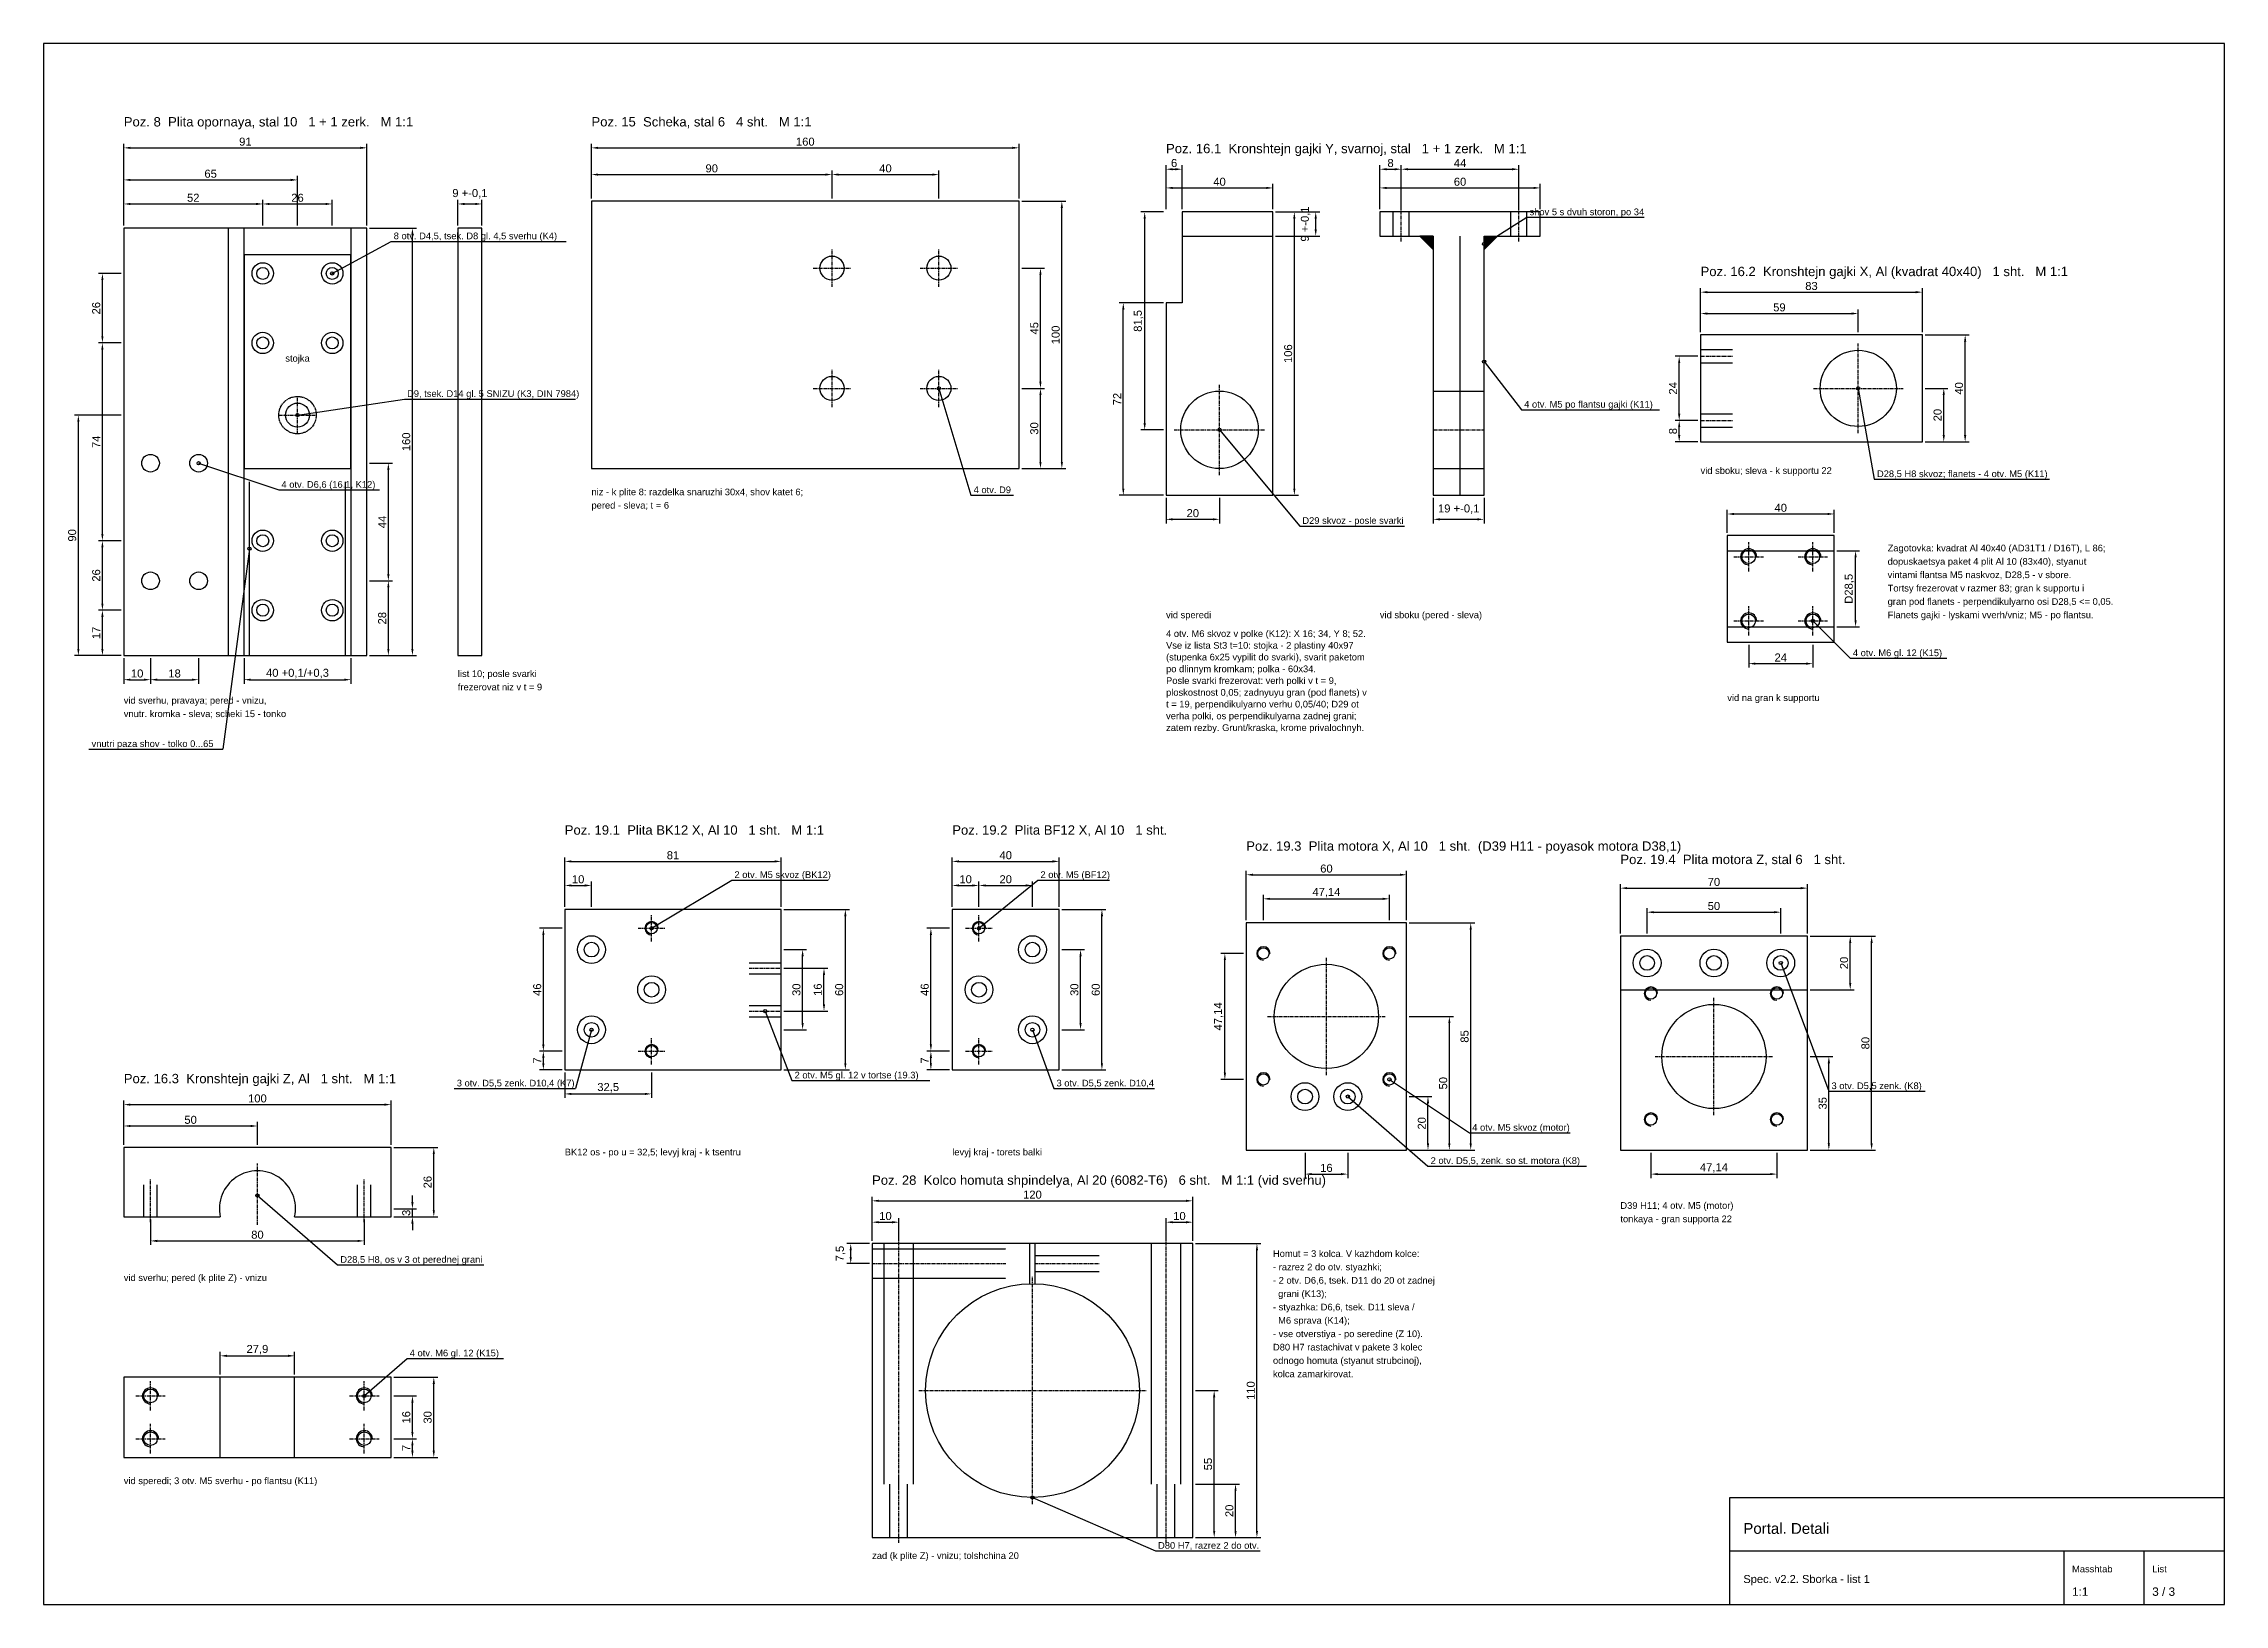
# Model space of a CAD drawing. Header units: millimetres. Extents: x 15 to 2636, y 5 to 589.
# Drawn here: x 1820 to 2636, y 5 to 589 of the extents above; entities that cross this region are included whole.
import ezdxf
from ezdxf.enums import TextEntityAlignment as Align

# ---------------------------------------------------------------- set-up
doc = ezdxf.new("R2010")
doc.units = ezdxf.units.MM
doc.header["$LTSCALE"] = 0.4
doc.linetypes.add('CENTER', pattern=[5.08, 3.175, -0.635, 0.635, -0.635])
doc.linetypes.add('DASHED', pattern=[1.524, 1.27, -0.254])
for name, color, linetype in [('Nevidimye', 8, 'DASHED'), ('Osevye', 8, 'CENTER'), ('Rama', 7, 'CONTINUOUS'), ('Ramka', 7, 'CONTINUOUS'), ('Razmery', 8, 'CONTINUOUS'), ('Shtrihovka', 8, 'CONTINUOUS'), ('Tekst', 7, 'CONTINUOUS'), ('Tonkie', 8, 'CONTINUOUS')]:
    doc.layers.add(name, color=color, linetype=linetype)
doc.styles.add('CHERT', font='arial.ttf')
doc.dimstyles.new('T1', dxfattribs={"dimtxt": 3, "dimasz": 2.5, "dimexe": 1.5, "dimexo": 1, "dimgap": 0.8, "dimtad": 1, "dimtxsty": 'CHERT', "dimcen": 2.5, "dimazin": 3, "dimtfac": 1, "dimtmove": 0, "dimatfit": 3})

msp = doc.modelspace()

# ---------------------------------------------------------------- texts
at = {"layer": 'Tekst', "style": 'CHERT'}
for s, height, p in [('Poz. 8  Plita opornaya, stal 10   1 + 1 zerk.   M 1:1', 3.5, (1850, 558)), ('Poz. 15  Scheka, stal 6   4 sht.   M 1:1', 3.5, (2025, 558)), ('Poz. 16.1  Kronshtejn gajki Y, svarnoj, stal   1 + 1 zerk.   M 1:1', 3.5, (2240, 548)), ('shov 5 s dvuh storon, po 34', 2.5, (2376, 524.8)), ('8 otv. D4,5, tsek. D8 gl. 4,5 sverhu (K4)', 2.5, (1951, 515.8)), ('Poz. 16.2  Kronshtejn gajki X, Al (kvadrat 40x40)   1 sht.   M 1:1', 3.5, (2440, 502)), ('D9, tsek. D14 gl. 5 SNIZU (K3, DIN 7984)', 2.5, (1956, 456.8)), ('4 otv. M5 po flantsu gajki (K11)', 2.5, (2374, 452.8)), ('4 otv. D6,6 (16.1, K12)', 2.5, (1909, 422.8)), ('vid sboku; sleva - k supportu 22', 2.5, (2440, 428)), ('D28,5 H8 skvoz; flanets - 4 otv. M5 (K11)', 2.5, (2506, 426.8)), ('pered - sleva; t = 6', 2.5, (2025, 415)), ('niz - k plite 8: razdelka snaruzhi 30x4, shov katet 6;', 2.5, (2025, 420)), ('4 otv. D9', 2.5, (2168, 420.8)), ('D29 skvoz - posle svarki', 2.5, (2291, 409.3)), ('Zagotovka: kvadrat Al 40x40 (AD31T1 / D16T), L 86;', 2.5, (2510, 399)), ('dopuskaetsya paket 4 plit Al 10 (83x40), styanut', 2.5, (2510, 394)), ('vintami flantsa M5 naskvoz, D28,5 - v sbore.', 2.5, (2510, 389)), ('Tortsy frezerovat v razmer 83; gran k supportu i', 2.5, (2510, 384)), ('vid speredi', 2.5, (2240, 374)), ('vid sboku (pered - sleva)', 2.5, (2320, 374)), ('gran pod flanets - perpendikulyarno osi D28,5 <= 0,05.', 2.5, (2510, 379)), ('Flanets gajki - lyskami vverh/vniz; M5 - po flantsu.', 2.5, (2510, 374)), ('4 otv. M6 skvoz v polke (K12): X 16; 34, Y 8; 52.', 2.5, (2240, 367)), ('Vse iz lista St3 t=10: stojka - 2 plastiny 40x97', 2.5, (2240, 362.6)), ('(stupenka 6x25 vypilit do svarki), svarit paketom', 2.5, (2240, 358.2)), ('4 otv. M6 gl. 12 (K15)', 2.5, (2497, 359.8)), ('list 10; posle svarki', 2.5, (1975, 352)), ('po dlinnym kromkam; polka - 60x34.', 2.5, (2240, 353.8)), ('Posle svarki frezerovat: verh polki v t = 9,', 2.5, (2240, 349.4)), ('vid sverhu, pravaya; pered - vnizu,', 2.5, (1850, 342)), ('frezerovat niz v t = 9', 2.5, (1975, 347)), ('t = 19, perpendikulyarno verhu 0,05/40; D29 ot', 2.5, (2240, 340.6)), ('ploskostnost 0,05; zadnyuyu gran (pod flanets) v', 2.5, (2240, 345)), ('vid na gran k supportu', 2.5, (2450, 343)), ('vnutr. kromka - sleva; scheki 15 - tonko', 2.5, (1850, 337)), ('verha polki, os perpendikulyarna zadnej grani;', 2.5, (2240, 336.2)), ('vnutri paza shov - tolko 0...65', 2.5, (1837.95, 325.8)), ('zatem rezby. Grunt/kraska, krome privalochnyh.', 2.5, (2240, 331.8)), ('Poz. 19.1  Plita BK12 X, Al 10   1 sht.   M 1:1', 3.5, (2015, 293)), ('Poz. 19.2  Plita BF12 X, Al 10   1 sht.', 3.5, (2160, 293)), ('Poz. 19.3  Plita motora X, Al 10   1 sht.  (D39 H11 - poyasok motora D38,1)', 3.5, (2270, 287)), ('Poz. 19.4  Plita motora Z, stal 6   1 sht.', 3.5, (2410, 282)), ('2 otv. M5 skvoz (BK12)', 2.5, (2078.5, 276.8)), ('2 otv. M5 (BF12)', 2.5, (2193, 276.8)), ('2 otv. M5 gl. 12 v tortse (19.3)', 2.5, (2101, 201.8)), ('Poz. 16.3  Kronshtejn gajki Z, Al   1 sht.   M 1:1', 3.5, (1850, 200)), ('3 otv. D5,5 zenk. D10,4 (K7)', 2.5, (1974.6, 198.8)), ('3 otv. D5,5 zenk. D10,4', 2.5, (2199, 198.8)), ('3 otv. D5,5 zenk. (K8)', 2.5, (2489, 197.8)), ('4 otv. M5 skvoz (motor)', 2.5, (2354.57, 182.23)), ('BK12 os - po u = 32,5; levyj kraj - k tsentru', 2.5, (2015, 173)), ('levyj kraj - torets balki', 2.5, (2160, 173)), ('2 otv. D5,5, zenk. so st. motora (K8)', 2.5, (2339, 169.8)), ('Poz. 28  Kolco homuta shpindelya, Al 20 (6082-T6)   6 sht.   M 1:1 (vid sverhu)', 3.5, (2130, 162)), ('D39 H11; 4 otv. M5 (motor)', 2.5, (2410, 153)), ('tonkaya - gran supporta 22', 2.5, (2410, 148)), ('D28,5 H8, os v 3 ot perednej grani', 2.5, (1931, 132.8)), ('- razrez 2 do otv. styazhki;', 2.5, (2280, 130)), ('Homut = 3 kolca. V kazhdom kolce:', 2.5, (2280, 135)), ('vid sverhu; pered (k plite Z) - vnizu', 2.5, (1850, 126)), ('- 2 otv. D6,6, tsek. D11 do 20 ot zadnej', 2.5, (2280, 125)), ('  grani (K13);', 2.5, (2280, 120)), ('- styazhka: D6,6, tsek. D11 sleva /', 2.5, (2280, 115)), ('- vse otverstiya - po seredine (Z 10).', 2.5, (2280, 105)), ('  M6 sprava (K14);', 2.5, (2280, 110)), ('4 otv. M6 gl. 12 (K15)', 2.5, (1957, 97.8)), ('D80 H7 rastachivat v pakete 3 kolec', 2.5, (2280, 100)), ('odnogo homuta (styanut strubcinoj),', 2.5, (2280, 95)), ('kolca zamarkirovat.', 2.5, (2280, 90)), ('vid speredi; 3 otv. M5 sverhu - po flantsu (K11)', 2.5, (1850, 50)), ('Portal. Detali', 4.025, (2456, 31.4)), ('zad (k plite Z) - vnizu; tolshchina 20', 2.5, (2130, 22)), ('D80 H7, razrez 2 do otv.', 2.5, (2237, 25.8)), ('Masshtab', 2.5, (2579, 17)), ('List', 2.5, (2609, 17)), ('Spec. v2.2. Sborka - list 1', 2.975, (2456, 13)), ('1:1', 3.15, (2579, 8.2)), ('3 / 3', 3.15, (2609, 8.2))]:
    msp.add_text(s, height=height, dxfattribs=at).set_placement(p)
msp.add_text('stojka', height=2.5, dxfattribs=at).set_placement((1915, 470), align=Align.CENTER)

# ---------------------------------------------------------------- dimensions: what is measured, and where the dimension line sits
at = {"layer": 'Razmery'}
for base, p1, p2, text in [((1850, 550), (1850, 520), (1941, 520), '91'), ((2025, 550), (2025, 530), (2185, 530), '160'), ((1850, 538), (1850, 520), (1915, 520), '65'), ((2025, 540), (2025, 530), (2115, 530), '90'), ((2115, 540), (2115, 530), (2155, 530), '40'), ((2240, 542), (2240, 526), (2246, 526), '6'), ((2240, 535), (2240, 526), (2280, 526), '40'), ((2320, 542), (2320, 526), (2328, 526), '8'), ((2320, 535), (2320, 526), (2380, 526), '60'), ((2328, 542), (2328, 526), (2372, 526), '44'), ((1850, 529), (1850, 520), (1902, 520), '52'), ((1902, 529), (1902, 520), (1928, 520), '26'), ((1975, 529), (1975, 520), (1984, 520), '9 +-0,1'), ((2440, 496), (2440, 480), (2523, 480), '83'), ((2440, 488), (2440, 480), (2499, 480), '59'), ((2240, 411), (2240, 420), (2260, 420), '20'), ((2340, 411), (2340, 420), (2359, 420), '19 +-0,1'), ((2450, 413), (2450, 405), (2490, 405), '40'), ((1850, 351), (1850, 360), (1860, 360), '10'), ((1860, 351), (1860, 360), (1878, 360), '18'), ((1895, 351), (1895, 360), (1935, 360), '40 +0,1/+0,3'), ((2458, 357), (2458, 365), (2482, 365), '24'), ((2015, 283), (2015, 265), (2096, 265), '81'), ((2160, 283), (2160, 265), (2200, 265), '40'), ((2015, 274), (2015, 265), (2025, 265), '10'), ((2160, 274), (2160, 265), (2170, 265), '10'), ((2170, 274), (2170, 265), (2190, 265), '20'), ((2270, 278), (2270, 260), (2330, 260), '60'), ((2276.43, 269), (2276.43, 260), (2323.57, 260), '47,14'), ((2410, 273), (2410, 255), (2480, 255), '70'), ((2420, 264), (2420, 255), (2470, 255), '50'), ((2015, 196), (2015, 205), (2047.5, 205), '32,5'), ((1850, 192), (1850, 176), (1950, 176), '100'), ((1850, 184), (1850, 176), (1900, 176), '50'), ((2292, 166), (2292, 175), (2308, 175), '16'), ((2421.43, 166), (2421.43, 175), (2468.57, 175), '47,14'), ((2130, 156), (2130, 140), (2250, 140), '120'), ((1860, 141), (1860, 150), (1940, 150), '80'), ((2130, 148), (2130, 140), (2140, 140), '10'), ((2240, 148), (2240, 140), (2250, 140), '10'), ((1886.0694, 98), (1886.0694, 90), (1913.9306, 90), '27,9')]:
    msp.add_linear_dim(base=base, p1=p1, p2=p2, text=text, dimstyle='T1', override={"dimlfac": 1}, dxfattribs=at).render()
for base, p1, p2, text in [((2201, 430), (2185, 430), (2185, 530), '100'), ((2232, 444.5), (2240, 444.5), (2240, 526), '81,5'), ((2296, 517), (2280, 517), (2280, 526), '9 +-0,1'), ((2288, 420), (2280, 420), (2280, 526), '106'), ((1958, 360), (1941, 360), (1941, 520), '160'), ((1842, 477), (1850, 477), (1850, 503), '26'), ((2193, 460), (2185, 460), (2185, 505), '45'), ((2224, 420), (2240, 420), (2240, 492), '72'), ((1842, 403), (1850, 403), (1850, 477), '74'), ((2539, 440), (2523, 440), (2523, 480), '40'), ((2432, 448), (2440, 448), (2440, 472), '24'), ((2193, 430), (2185, 430), (2185, 460), '30'), ((2531, 440), (2523, 440), (2523, 460), '20'), ((1833, 360), (1850, 360), (1850, 450), '90'), ((2432, 440), (2440, 440), (2440, 448), '8'), ((1949, 388), (1941, 388), (1941, 432), '44'), ((1842, 377), (1850, 377), (1850, 403), '26'), ((2498, 370.75), (2490, 370.75), (2490, 399.25), 'D28,5'), ((1949, 360), (1941, 360), (1941, 388), '28'), ((1842, 360), (1850, 360), (1850, 377), '17'), ((2120, 205), (2096, 205), (2096, 265), '60'), ((2216, 205), (2200, 205), (2200, 265), '60'), ((2007, 212), (2015, 212), (2015, 258), '46'), ((2152, 212), (2160, 212), (2160, 258), '46'), ((2354, 175), (2330, 175), (2330, 260), '85'), ((2496, 235), (2480, 235), (2480, 255), '20'), ((2504, 175), (2480, 175), (2480, 255), '80'), ((2104, 220), (2096, 220), (2096, 250), '30'), ((2208, 220), (2200, 220), (2200, 250), '30'), ((2262, 201.43), (2270, 201.43), (2270, 248.57), '47,14'), ((2112, 227), (2096, 227), (2096, 243), '16'), ((2346, 175), (2330, 175), (2330, 225), '50'), ((2007, 205), (2015, 205), (2015, 212), '7'), ((2152, 205), (2160, 205), (2160, 212), '7'), ((2488, 175), (2480, 175), (2480, 210), '35'), ((2338, 175), (2330, 175), (2330, 195), '20'), ((1966, 150), (1950, 150), (1950, 176), '26'), ((1958, 150), (1950, 150), (1950, 153), '3'), ((2122, 132.5), (2130, 132.5), (2130, 140), '7,5'), ((2274, 30), (2250, 30), (2250, 140), '110'), ((1966, 60), (1950, 60), (1950, 90), '30'), ((1958, 67), (1950, 67), (1950, 83), '16'), ((2258, 30), (2250, 30), (2250, 85), '55'), ((1958, 60), (1950, 60), (1950, 67), '7'), ((2266, 30), (2250, 30), (2250, 50), '20')]:
    msp.add_linear_dim(base=base, p1=p1, p2=p2, angle=90, text=text, dimstyle='T1', override={"dimlfac": 1}, dxfattribs=at).render()

# ---------------------------------------------------------------- hatches: boundary and pattern name
at = {"layer": 'Shtrihovka'}
for points in [[(2340, 517), (2335, 517), (2340, 512)], [(2359, 517), (2364, 517), (2359, 512)]]:
    msp.add_hatch(color=7, dxfattribs=at).paths.add_polyline_path(points)

# ---------------------------------------------------------------- linework, layer by layer
at = {"layer": 'Nevidimye'}
for p, q in [((2325, 517), (2325, 526)), ((2331, 517), (2331, 526)), ((2369, 517), (2369, 526)), ((2375, 517), (2375, 526)), ((1935, 510), (1895, 510)), ((1895, 510), (1895, 430)), ((1935, 430), (1935, 510)), ((2440, 474.5), (2452, 474.5)), ((2440, 469.5), (2452, 469.5)), ((2340, 459), (2359, 459)), ((2440, 450.5), (2452, 450.5)), ((2440, 445.5), (2452, 445.5)), ((1895, 430), (1935, 430)), ((2340, 430), (2359, 430)), ((2450, 399.25), (2490, 399.25)), ((2450, 370.75), (2490, 370.75)), ((2084, 245.1), (2096, 245.1)), ((2084, 240.9), (2096, 240.9)), ((2084, 229.1), (2096, 229.1)), ((2084, 224.9), (2096, 224.9)), ((1857.5, 150), (1857.5, 162)), ((1862.5, 150), (1862.5, 162)), ((1937.5, 150), (1937.5, 162)), ((1942.5, 150), (1942.5, 162)), ((2134.5, 50), (2134.5, 140)), ((2145.5, 50), (2145.5, 140)), ((2234.5, 50), (2234.5, 140)), ((2245.5, 50), (2245.5, 140)), ((2130, 138), (2180, 138)), ((2191, 135.5), (2215, 135.5)), ((2130, 127), (2180, 127)), ((2191, 129.5), (2215, 129.5)), ((2136.7, 30), (2136.7, 50)), ((2143.3, 30), (2143.3, 50)), ((2236.7, 30), (2236.7, 50)), ((2243.3, 30), (2243.3, 50))]:
    msp.add_line(p, q, dxfattribs=at)
msp.add_circle((1915, 450), 7, dxfattribs=at)
at = {"layer": 'Osevye'}
for p, q in [((2328, 515), (2328, 528)), ((2372, 515), (2372, 528)), ((2115, 498), (2115, 512)), ((2155, 498), (2155, 512)), ((2108, 505), (2122, 505)), ((2148, 505), (2162, 505)), ((2499, 443.25), (2499, 476.75)), ((2115, 453), (2115, 467)), ((2155, 453), (2155, 467)), ((2440, 472), (2452, 472)), ((1915, 443), (1915, 457)), ((2108, 460), (2122, 460)), ((2148, 460), (2162, 460)), ((2260, 427.5), (2260, 461.5)), ((2482.25, 460), (2515.75, 460)), ((1908, 450), (1922, 450)), ((2243, 444.5), (2277, 444.5)), ((2340, 444.5), (2359, 444.5)), ((2440, 448), (2452, 448)), ((2458, 391.5), (2458, 402.5)), ((2482, 391.5), (2482, 402.5)), ((2452.5, 397), (2463.5, 397)), ((2476.5, 397), (2487.5, 397)), ((2458, 367.5), (2458, 378.5)), ((2482, 367.5), (2482, 378.5)), ((2452.5, 373), (2463.5, 373)), ((2476.5, 373), (2487.5, 373)), ((2047.5, 253), (2047.5, 263)), ((2170, 253), (2170, 263)), ((2042.5, 258), (2052.5, 258)), ((2165, 258), (2175, 258)), ((2300, 203), (2300, 247)), ((2084, 243), (2096, 243)), ((2445, 188), (2445, 232)), ((2084, 227), (2096, 227)), ((2278, 225), (2322, 225)), ((2047.5, 207), (2047.5, 217)), ((2170, 207), (2170, 217)), ((2042.5, 212), (2052.5, 212)), ((2165, 212), (2175, 212)), ((2423, 210), (2467, 210)), ((1860, 148), (1860, 164)), ((1900, 147), (1900, 170)), ((1940, 148), (1940, 164)), ((2140, 48), (2140, 142)), ((2240, 48), (2240, 142)), ((2130, 132.5), (2180, 132.5)), ((2191, 132.5), (2215, 132.5)), ((2190, 42.5), (2190, 127.5)), ((1854.5, 83), (1865.5, 83)), ((1860, 77.5), (1860, 88.5)), ((1934.5, 83), (1945.5, 83)), ((1940, 77.5), (1940, 88.5)), ((2147.5, 85), (2232.5, 85)), ((1854.5, 67), (1865.5, 67)), ((1860, 61.5), (1860, 72.5)), ((1934.5, 67), (1945.5, 67)), ((1940, 61.5), (1940, 72.5)), ((2140, 28), (2140, 52)), ((2240, 28), (2240, 52))]:
    msp.add_line(p, q, dxfattribs=at)
at = {"layer": 'Rama'}
for p, q in [((2185, 530), (2025, 530)), ((2025, 530), (2025, 430)), ((2185, 430), (2185, 530)), ((2280, 526), (2246, 526)), ((2246, 526), (2246, 492)), ((2280, 420), (2280, 526)), ((2380, 526), (2320, 526)), ((2320, 526), (2320, 517)), ((2380, 517), (2380, 526)), ((1941, 520), (1850, 520)), ((1850, 520), (1850, 360)), ((1941, 360), (1941, 520)), ((1984, 520), (1975, 520)), ((1975, 520), (1975, 360)), ((1984, 360), (1984, 520)), ((2320, 517), (2340, 517)), ((2340, 517), (2335, 517)), ((2335, 517), (2340, 512)), ((2340, 517), (2340, 420)), ((2340, 512), (2340, 517)), ((2359, 420), (2359, 517)), ((2359, 517), (2380, 517)), ((2359, 517), (2364, 517)), ((2364, 517), (2359, 512)), ((2359, 512), (2359, 517)), ((2246, 492), (2240, 492)), ((2240, 492), (2240, 420)), ((2523, 480), (2440, 480)), ((2440, 480), (2440, 440)), ((2523, 440), (2523, 480)), ((2440, 440), (2523, 440)), ((2025, 430), (2185, 430)), ((2240, 420), (2280, 420)), ((2340, 420), (2359, 420)), ((2490, 405), (2450, 405)), ((2450, 405), (2450, 365)), ((2490, 365), (2490, 405)), ((1850, 360), (1941, 360)), ((1975, 360), (1984, 360)), ((2450, 365), (2490, 365)), ((2096, 265), (2015, 265)), ((2015, 265), (2015, 205)), ((2096, 205), (2096, 265)), ((2200, 265), (2160, 265)), ((2160, 265), (2160, 205)), ((2200, 205), (2200, 265)), ((2330, 260), (2270, 260)), ((2270, 260), (2270, 175)), ((2330, 175), (2330, 260)), ((2480, 255), (2410, 255)), ((2410, 255), (2410, 175)), ((2480, 175), (2480, 255)), ((2015, 205), (2096, 205)), ((2160, 205), (2200, 205)), ((1950, 176), (1850, 176)), ((1850, 176), (1850, 150)), ((1950, 150), (1950, 176)), ((2270, 175), (2330, 175)), ((2410, 175), (2480, 175)), ((1850, 150), (1886.0694, 150)), ((1913.9306, 150), (1950, 150)), ((2250, 140), (2130, 140)), ((2130, 140), (2130, 30)), ((2189, 125), (2189, 140)), ((2191, 125), (2191, 140)), ((2250, 30), (2250, 140)), ((1950, 90), (1850, 90)), ((1850, 90), (1850, 60)), ((1886.0694, 60), (1886.0694, 90)), ((1913.9306, 60), (1913.9306, 90)), ((1950, 60), (1950, 90)), ((1850, 60), (1950, 60)), ((2130, 30), (2250, 30))]:
    msp.add_line(p, q, dxfattribs=at)
for centre, radius in [((1902, 503), 4), ((1928, 503), 4), ((2115, 505), 4.5), ((2155, 505), 4.5), ((1902, 503), 2.25), ((1928, 503), 2.25), ((1902, 477), 4), ((1902, 477), 2.25), ((1928, 477), 4), ((1928, 477), 2.25), ((2499, 460), 14.25), ((2115, 460), 4.5), ((2155, 460), 4.5), ((2260, 444.5), 14.5), ((1915, 450), 4.5), ((1860, 432), 3.3), ((1878, 432), 3.3), ((1902, 403), 4), ((1902, 403), 2.25), ((1928, 403), 4), ((1928, 403), 2.25), ((2458, 397), 2.55), ((2482, 397), 2.55), ((1860, 388), 3.3), ((1878, 388), 3.3), ((1902, 377), 4), ((1902, 377), 2.25), ((1928, 377), 4), ((1928, 377), 2.25), ((2458, 373), 2.55), ((2482, 373), 2.55), ((2025, 250), 5.2), ((2047.5, 258), 2.125), ((2170, 258), 2.125), ((2190, 250), 5.2), ((2025, 250), 2.75), ((2190, 250), 2.75), ((2276.43, 248.57), 2.125), ((2323.57, 248.57), 2.125), ((2420, 245), 5.2), ((2420, 245), 2.75), ((2445, 245), 5.2), ((2445, 245), 2.75), ((2470, 245), 5.2), ((2470, 245), 2.75), ((2047.5, 235), 5.2), ((2047.5, 235), 2.75), ((2170, 235), 5.2), ((2170, 235), 2.75), ((2300, 225), 19.5), ((2421.43, 233.57), 2.125), ((2445, 210), 19.5), ((2468.57, 233.57), 2.125), ((2025, 220), 5.2), ((2025, 220), 2.75), ((2190, 220), 5.2), ((2190, 220), 2.75), ((2047.5, 212), 2.125), ((2170, 212), 2.125), ((2276.43, 201.43), 2.125), ((2292, 195), 5.2), ((2292, 195), 2.75), ((2308, 195), 5.2), ((2308, 195), 2.75), ((2323.57, 201.43), 2.125), ((2421.43, 186.43), 2.125), ((2468.57, 186.43), 2.125), ((2190, 85), 40), ((1860, 83), 2.55), ((1940, 83), 2.55), ((1860, 67), 2.55), ((1940, 67), 2.55)]:
    msp.add_circle(centre, radius, dxfattribs=at)
msp.add_arc((1900, 153), 14.25, -12.1531975, 192.1531975, dxfattribs=at)
at = {"layer": 'Ramka'}
for p, q in [((2636, 589), (1820, 589)), ((1820, 589), (1820, 5)), ((2636, 5), (2636, 589)), ((2451, 5), (2451, 45)), ((2451, 45), (2636, 45)), ((2451, 25), (2636, 25)), ((2576, 5), (2576, 25)), ((2606, 5), (2606, 25)), ((1820, 5), (2636, 5))]:
    msp.add_line(p, q, dxfattribs=at)
at = {"layer": 'Tekst'}
for p, q in [((2359, 514), (2375, 524)), ((2375, 524), (2418.85, 524)), ((1928, 503), (1950, 515)), ((1950, 515), (2015.55, 515)), ((2359, 470), (2373, 452)), ((2155, 460), (2167, 420)), ((2499, 460), (2505, 426)), ((1915, 450), (1955, 456)), ((1955, 456), (2019, 456)), ((2373, 452), (2424.6, 452)), ((2260, 444.5), (2290, 408.5)), ((1878, 432), (1908, 422)), ((2505, 426), (2570.55, 426)), ((1908, 422), (1945.65, 422)), ((2167, 420), (2182.95, 420)), ((2290, 408.5), (2329.2, 408.5)), ((1897, 400), (1887, 325)), ((2482, 373), (2496, 359)), ((2496, 359), (2532.1, 359)), ((1836.95, 325), (1887, 325)), ((2047.5, 258), (2077.5, 276)), ((2077.5, 276), (2113.6, 276)), ((2170, 258), (2192, 276)), ((2192, 276), (2218.8, 276)), ((2470, 245), (2488, 197)), ((2090, 227), (2100, 201)), ((2025, 220), (2019, 198)), ((2190, 220), (2198, 198)), ((1973.6, 198), (2019, 198)), ((2100, 201), (2151.6, 201)), ((2198, 198), (2235.65, 198)), ((2323.57, 201.43), (2353.57, 181.43)), ((2488, 197), (2524.1, 197)), ((2308, 195), (2338, 169)), ((2353.57, 181.43), (2391.22, 181.43)), ((2338, 169), (2397.35, 169)), ((1900, 158), (1930, 132)), ((1930, 132), (1984.7, 132)), ((1940, 83), (1956, 97)), ((1956, 97), (1992.1, 97)), ((2190, 45), (2236, 25)), ((2236, 25), (2275.2, 25))]:
    msp.add_line(p, q, dxfattribs=at)
for centre in [(2359, 514), (1928, 503), (2359, 470), (2155, 460), (2499, 460), (1915, 450), (2260, 444.5), (1878, 432), (1897, 400), (2482, 373), (2047.5, 258), (2170, 258), (2470, 245), (2025, 220), (2090, 227), (2190, 220), (2323.57, 201.43), (2308, 195), (1900, 158), (1940, 83), (2190, 45)]:
    msp.add_circle(centre, 0.6, dxfattribs=at)
at = {"layer": 'Tonkie'}
for p, q in [((1895, 520), (1889, 520)), ((1889, 520), (1889, 360)), ((1895, 360), (1895, 520)), ((1941, 520), (1935, 520)), ((1935, 520), (1935, 360)), ((1941, 360), (1941, 520)), ((2246, 517), (2280, 517)), ((2350, 420), (2350, 517)), ((1897, 360), (1897, 425)), ((1933, 360), (1933, 425)), ((1889, 360), (1895, 360)), ((1935, 360), (1941, 360)), ((2410, 235), (2480, 235))]:
    msp.add_line(p, q, dxfattribs=at)
for centre, radius in [((2458, 397), 3), ((2482, 397), 3), ((2458, 373), 3), ((2482, 373), 3), ((2047.5, 258), 2.5), ((2170, 258), 2.5), ((2276.43, 248.57), 2.5), ((2323.57, 248.57), 2.5), ((2421.43, 233.57), 2.5), ((2468.57, 233.57), 2.5), ((2047.5, 212), 2.5), ((2170, 212), 2.5), ((2276.43, 201.43), 2.5), ((2323.57, 201.43), 2.5), ((2421.43, 186.43), 2.5), ((2468.57, 186.43), 2.5), ((1860, 83), 3), ((1940, 83), 3), ((1860, 67), 3), ((1940, 67), 3)]:
    msp.add_arc(centre, radius, 0, 270, dxfattribs=at)

msp.set_redraw_order([(e.dxf.handle, doc.entitydb.next_handle()) for e in msp.query("TEXT MTEXT ATTDEF DIMENSION ARC_DIMENSION")])  # texts and dimensions are drawn at this point

doc.saveas('drawing.dxf')
